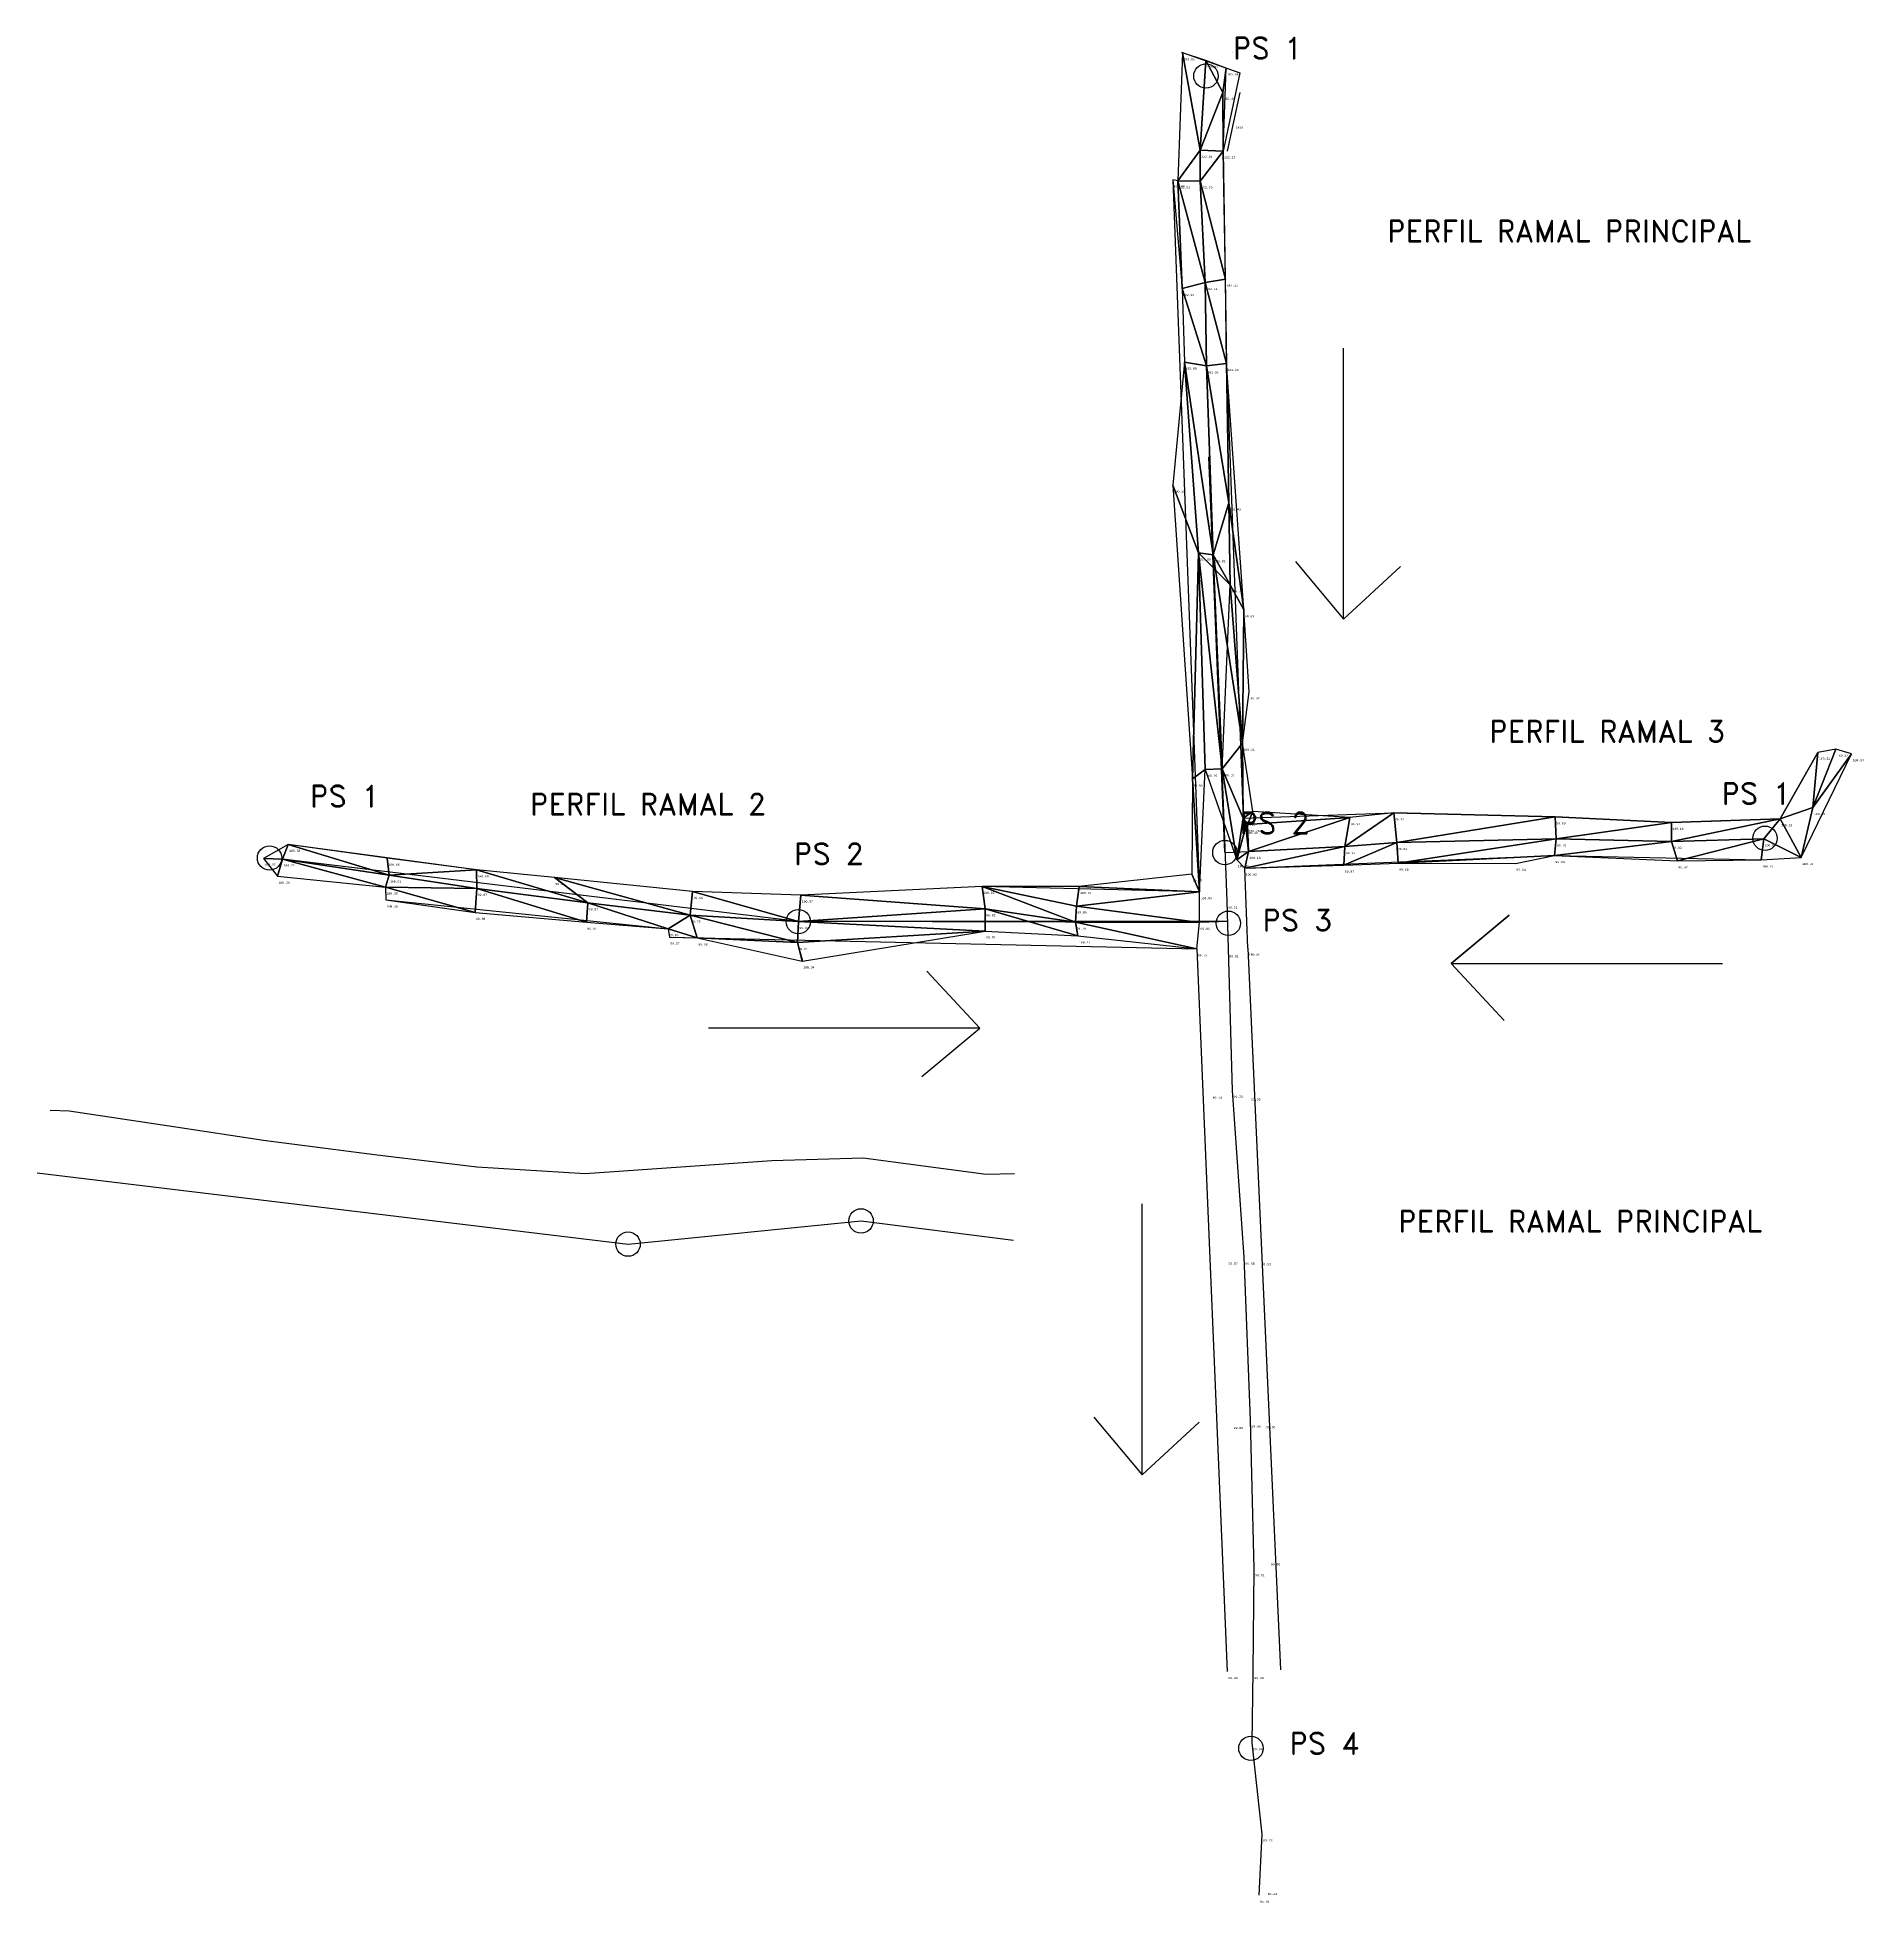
# Model space of a CAD drawing. Header units: metres. Extents: x 0 to 1752, y 632 to 1210.
# Drawn here: x 1321.5 to 1491.2, y 914.2 to 1087.5 of the extents above; entities that cross this region are included whole.
import ezdxf
from ezdxf.enums import TextEntityAlignment as Align

# ---------------------------------------------------------------- set-up
doc = ezdxf.new("R2010")
doc.units = ezdxf.units.M
for name, color, linetype in [('CVL_PERF_CUAD', 1, 'Continuous'), ('CVL_PERF_TX', 2, 'Continuous'), ('CVL_PUNTO_COR', 2, 'Continuous'), ('CVL_TRI', 7, 'Continuous')]:
    doc.layers.add(name, color=color, linetype=linetype)
doc.styles.add('HUECA1', font='hueca1.shx')
doc.styles.add('MONOTXT4', font='monotxt4.shx')
doc.styles.get("Standard").update_dxf_attribs({"font": 'simplex.shx'})

msp = doc.modelspace()

# ---------------------------------------------------------------- linework, layer by layer
for p, q in [((1442.88689, 1033.41411), (1442.88689, 1058.60969)), ((1431.86025, 1011.74444), (1430.3771, 1048.49444)), ((1438.41465, 1038.77981), (1442.88689, 1033.41411)), ((1442.88689, 1033.41411), (1448.18349, 1038.32433)), ((1392.23936, 1005.32942, 99.817), (1344.32436, 1011.14242, 100.07)), ((1432.13572, 1005.32703, 100.07), (1392.23936, 1005.32942, 99.817)), ((1452.89533, 1001.44493), (1458.26102, 1005.91716)), ((1458.26102, 1005.91716), (1452.89533, 1001.44493)), ((1409.08394, 995.42449), (1404.17372, 1000.7211)), ((1452.89533, 1001.44493), (1478.09091, 1001.44493)), ((1452.89533, 1001.44493), (1457.80555, 996.14832)), ((1409.08394, 995.42449), (1383.88837, 995.42449)), ((1403.71825, 990.95226), (1409.08394, 995.42449)), ((1321.54337, 981.97836), (1376.43796, 975.37232)), ((1424.16873, 953.92429), (1424.16873, 979.11987)), ((1376.43796, 975.37232), (1398.06566, 977.52638)), ((1398.06566, 977.52638), (1412.21991, 975.73117)), ((1419.69649, 959.28999), (1424.16873, 953.92429)), ((1424.16873, 953.92429), (1429.46533, 958.83452))]:
    msp.add_line(p, q)
at = {"color": 2, "flags": 128}
for points, elevation in [([(1427.93236, 1086.03742), (1427.49036, 1074.14042), (1427.01836, 1074.23842), (1429.51836, 1008.09442)], 102.964), ([(1433.25397, 1084.17374), (1431.69636, 1076.90442), (1432.01036, 1057.16942), (1433.56336, 1014.93742)], 103.174), ([(1433.56336, 1014.93742), (1447.55636, 1015.42042), (1462.55136, 1015.05742), (1473.34736, 1014.54242), (1483.43036, 1014.87442), (1486.95436, 1021.04842)], 100.353), ([(1433.99836, 1002.84942), (1433.70836, 1010.29442), (1462.47136, 1011.46242), (1481.68536, 1011.05642), (1485.39636, 1011.27442), (1490.08736, 1020.91342)], 100.09), ([(1429.51836, 1008.09442), (1409.33036, 1008.59142), (1392.47136, 1007.79142), (1382.42036, 1008.12342), (1369.58436, 1009.41442), (1362.33136, 1010.12442), (1344.84836, 1012.50042)], 100.056), ([(1343.85536, 1009.54342), (1353.89136, 1008.53142), (1353.90736, 1007.34142), (1380.14354, 1004.6674), (1380.26036, 1003.89442), (1429.25336, 1002.78842)], 100.256), ([(1429.25336, 1002.78842), (1432.07936, 935.66142)], 99.757), ([(1433.99836, 1002.84942), (1437.04436, 935.81542)], 100.09)]:
    msp.add_lwpolyline(points, dxfattribs=dict(at, elevation=elevation))
at = {"flags": 128}
msp.add_lwpolyline([(1427.83396, 1086.09318), (1433.25397, 1084.17374)], dxfattribs=at)
at = {"color": 1, "flags": 128}
for points, elevation in [([(1435.03736, 914.88642), (1435.32136, 920.56842), (1434.39736, 929.05142), (1434.50436, 935.66042), (1434.58736, 945.20842), (1434.24336, 959.04242), (1433.66636, 974.15442), (1432.57436, 989.64842), (1432.08236, 1007.23442), (1431.61236, 1019.52742), (1430.77936, 1039.40242), (1430.15736, 1056.95142), (1430.03736, 1064.69342), (1429.57836, 1074.12242), (1429.56136, 1076.98642), (1430.10236, 1085.30842)], 103.808), ([(1432.09636, 1076.90442), (1433.27236, 1082.35042)], 103.174), ([(1431.90942, 1011.75779), (1434.04436, 1011.83942), (1443.01936, 1012.30242), (1447.83536, 1012.66642), (1462.62736, 1013.01442), (1473.34636, 1012.77842), (1481.91836, 1013.01442)], 100.039), ([(1432.13572, 1005.32703), (1429.50436, 1005.25342), (1392.23936, 1005.32942), (1382.19536, 1005.93142), (1372.68336, 1007.07042), (1362.36536, 1008.40942), (1354.21436, 1009.64842), (1344.32436, 1011.14242), (1342.55736, 1011.20542)], 100.07), ([(1412.32534, 981.90716), (1409.69397, 981.83355), (1398.26597, 983.35355), (1389.78097, 983.09855), (1372.42897, 981.90955), (1362.38497, 982.51155), (1352.87297, 983.65055), (1342.55497, 984.98955), (1334.40397, 986.22855), (1324.51397, 987.72255), (1322.74697, 987.78555)], 100.07)]:
    msp.add_lwpolyline(points, dxfattribs=dict(at, elevation=elevation))
for centre in [(1430.10236, 1083.87893, 103.808), (1482.04095, 1013.07224), (1343.1159, 1011.23679), (1431.86025, 1011.74444), (1392.23936, 1005.32942, 99.817), (1432.18484, 1005.17584), (1398.06566, 977.52638), (1376.42435, 975.37138), (1434.27944, 928.53135)]:
    msp.add_circle(centre, 1.13238)
at = {"layer": 'CVL_TRI', "color": 8, "linetype": 'Continuous'}
for points in [[(1427.49036, 1074.14042, 102.907), (1429.56136, 1076.98642, 103.096), (1427.93236, 1086.03742, 103.83)], [(1427.93236, 1086.03742, 103.83), (1429.56136, 1076.98642, 103.096), (1430.10236, 1085.30842, 103.808)], [(1429.56136, 1076.98642, 103.096), (1431.67236, 1082.35042, 103.688), (1430.10236, 1085.30842, 103.808)], [(1430.10236, 1085.30842, 103.808), (1431.67236, 1082.35042, 103.688), (1431.98136, 1084.62442, 103.844)], [(1431.67236, 1082.35042, 103.688), (1431.69636, 1076.90442, 103.174), (1431.98136, 1084.62442, 103.844)], [(1429.56136, 1076.98642, 103.096), (1431.69636, 1076.90442, 103.174), (1431.67236, 1082.35042, 103.688)], [(1427.49036, 1074.14042, 102.907), (1429.57836, 1074.12242, 102.785), (1429.56136, 1076.98642, 103.096)], [(1429.56136, 1076.98642, 103.096), (1429.57836, 1074.12242, 102.785), (1431.69636, 1076.90442, 103.174)], [(1429.57836, 1074.12242, 102.785), (1431.92536, 1064.99642, 102.426), (1431.69636, 1076.90442, 103.174)], [(1427.01836, 1074.23842, 102.964), (1427.87936, 1064.13742, 102.351), (1427.49036, 1074.14042, 102.907)], [(1427.49036, 1074.14042, 102.907), (1430.03736, 1064.69342, 102.406), (1429.57836, 1074.12242, 102.785)], [(1427.49036, 1074.14042, 102.907), (1427.87936, 1064.13742, 102.351), (1430.03736, 1064.69342, 102.406)], [(1429.57836, 1074.12242, 102.785), (1430.03736, 1064.69342, 102.406), (1431.92536, 1064.99642, 102.426)], [(1427.87936, 1064.13742, 102.351), (1430.15736, 1056.95142, 101.847), (1430.03736, 1064.69342, 102.406)], [(1427.87936, 1064.13742, 102.351), (1428.10436, 1057.30142, 102.093), (1430.15736, 1056.95142, 101.847)], [(1430.03736, 1064.69342, 102.406), (1432.01036, 1057.16942, 101.901), (1431.92536, 1064.99642, 102.426)], [(1430.03736, 1064.69342, 102.406), (1430.15736, 1056.95142, 101.847), (1432.01036, 1057.16942, 101.901)], [(1427.02836, 1045.86842, 100.28), (1429.42036, 1039.57942, 100.803), (1428.10436, 1057.30142, 102.093)], [(1428.10436, 1057.30142, 102.093), (1430.77936, 1039.40242, 100.821), (1430.15736, 1056.95142, 101.847)], [(1428.10436, 1057.30142, 102.093), (1429.42036, 1039.57942, 100.803), (1430.77936, 1039.40242, 100.821)], [(1430.15736, 1056.95142, 101.847), (1432.21936, 1044.22142, 101.428), (1432.01036, 1057.16942, 101.901)], [(1432.01036, 1057.16942, 101.901), (1432.21936, 1044.22142, 101.428), (1433.63036, 1034.27842, 99.632)], [(1430.15736, 1056.95142, 101.847), (1430.77936, 1039.40242, 100.821), (1432.21936, 1044.22142, 101.428)], [(1427.02836, 1045.86842, 100.28), (1428.85136, 1018.58842, 99.659), (1429.42036, 1039.57942, 100.803)], [(1430.77936, 1039.40242, 100.821), (1432.36136, 1036.60342, 100.712), (1432.21936, 1044.22142, 101.428)], [(1432.21936, 1044.22142, 101.428), (1432.36136, 1036.60342, 100.712), (1433.63036, 1034.27842, 99.632)], [(1428.85136, 1018.58842, 99.659), (1430.03236, 1019.47042, 100.263), (1429.42036, 1039.57942, 100.803)], [(1430.03236, 1019.47042, 100.263), (1429.42036, 1039.57942, 100.803), (1428.85136, 1018.58842, 99.659)], [(1430.77936, 1039.40242, 100.821), (1429.42036, 1039.57942, 100.803), (1432.36136, 1036.60342, 100.712)], [(1431.61236, 1019.52742, 100.187), (1432.36136, 1036.60342, 100.712), (1429.42036, 1039.57942, 100.803)], [(1429.42036, 1039.57942, 100.803), (1430.03236, 1019.47042, 100.263), (1431.61236, 1019.52742, 100.187)], [(1430.77936, 1039.40242, 100.821), (1433.50136, 1021.89742, 100.208), (1432.36136, 1036.60342, 100.712)], [(1430.77936, 1039.40242, 100.821), (1431.61236, 1019.52742, 100.187), (1433.50136, 1021.89742, 100.208)], [(1432.36136, 1036.60342, 100.712), (1433.50136, 1021.89742, 100.208), (1433.63036, 1034.27842, 99.632)], [(1433.50136, 1021.89742, 100.208), (1434.13136, 1026.66142, 99.573), (1433.63036, 1034.27842, 99.632)], [(1431.61236, 1019.52742, 100.187), (1433.56336, 1014.93742, 100.353), (1433.50136, 1021.89742, 100.208)], [(1433.50136, 1021.89742, 100.208), (1433.56336, 1014.93742, 100.353), (1434.45836, 1015.56942, 99.749)], [(1483.43036, 1014.87442, 100.13), (1486.49036, 1015.92142, 100.197), (1486.95436, 1021.04842, 100.315)], [(1485.39636, 1011.27442, 100.099), (1490.08736, 1020.91342, 100.339), (1486.49036, 1015.92142, 100.197)], [(1486.49036, 1015.92142, 100.197), (1490.08736, 1020.91342, 100.339), (1488.62836, 1021.33642, 100.323)], [(1486.49036, 1015.92142, 100.197), (1488.62836, 1021.33642, 100.323), (1486.95436, 1021.04842, 100.315)], [(1428.85136, 1018.58842, 99.659), (1429.51836, 1008.09442, 100.056), (1430.03236, 1019.47042, 100.263)], [(1430.03236, 1019.47042, 100.263), (1432.97536, 1011.06942, 100), (1431.61236, 1019.52742, 100.187)], [(1431.61236, 1019.52742, 100.187), (1432.97536, 1011.06942, 100), (1433.56336, 1014.93742, 100.353)], [(1428.78136, 1009.74242, 99.734), (1429.51836, 1008.09442, 100.056), (1428.85136, 1018.58842, 99.659)], [(1433.56336, 1014.93742, 100.353), (1433.95536, 1014.33942, 100.262), (1434.45836, 1015.56942, 99.749)], [(1433.95536, 1014.33942, 100.262), (1443.48336, 1014.99042, 99.97), (1434.45836, 1015.56942, 99.749)], [(1485.39636, 1011.27442, 100.099), (1486.49036, 1015.92142, 100.197), (1483.43036, 1014.87442, 100.13)], [(1432.97536, 1011.06942, 100), (1433.81036, 1014.15942, 100.262), (1433.56336, 1014.93742, 100.353)], [(1432.97536, 1011.06942, 100), (1434.04436, 1011.83942, 100.13), (1433.81036, 1014.15942, 100.262)], [(1433.56336, 1014.93742, 100.353), (1433.81036, 1014.15942, 100.262), (1433.95536, 1014.33942, 100.262)], [(1433.95536, 1014.33942, 100.262), (1433.81036, 1014.15942, 100.262), (1434.04436, 1011.83942, 100.13)], [(1434.04436, 1011.83942, 100.13), (1443.48336, 1014.99042, 99.97), (1433.95536, 1014.33942, 100.262)], [(1434.04436, 1011.83942, 100.13), (1443.01936, 1012.30242, 99.968), (1443.48336, 1014.99042, 99.97)], [(1443.01936, 1012.30242, 99.968), (1447.83536, 1012.66642, 99.833), (1447.55636, 1015.42042, 99.719)], [(1443.01936, 1012.30242, 99.968), (1447.55636, 1015.42042, 99.719), (1443.48336, 1014.99042, 99.97)], [(1447.55636, 1015.42042, 99.719), (1447.83536, 1012.66642, 99.833), (1462.55136, 1015.05742, 99.887)], [(1447.83536, 1012.66642, 99.833), (1462.62736, 1013.01442, 99.761), (1462.55136, 1015.05742, 99.887)], [(1462.55136, 1015.05742, 99.887), (1462.62736, 1013.01442, 99.761), (1473.34736, 1014.54242, 100.099)], [(1462.62736, 1013.01442, 99.761), (1473.34636, 1012.77842, 99.925), (1473.34736, 1014.54242, 100.099)], [(1473.34636, 1012.77842, 99.925), (1481.91836, 1013.01442, 100.039), (1483.43036, 1014.87442, 100.13)], [(1473.34636, 1012.77842, 99.925), (1483.43036, 1014.87442, 100.13), (1473.34736, 1014.54242, 100.099)], [(1483.43036, 1014.87442, 100.13), (1481.91836, 1013.01442, 100.039), (1485.39636, 1011.27442, 100.099)], [(1344.32436, 1011.14242, 100.223), (1344.84836, 1012.50042, 100.315), (1342.55736, 1011.20542, 100.07)], [(1344.32436, 1011.14242, 100.223), (1354.21436, 1009.64842, 100.008), (1344.84836, 1012.50042, 100.315)], [(1344.84836, 1012.50042, 100.315), (1354.21436, 1009.64842, 100.008), (1354.05836, 1011.21742, 100.082)], [(1434.04436, 1011.83942, 100.13), (1433.70836, 1010.29442, 100.019), (1443.01936, 1012.30242, 99.968)], [(1442.91336, 1010.57342, 99.974), (1443.01936, 1012.30242, 99.968), (1433.70836, 1010.29442, 100.019)], [(1443.01936, 1012.30242, 99.968), (1442.91336, 1010.57342, 99.974), (1447.83536, 1012.66642, 99.833)], [(1447.96936, 1010.75642, 99.883), (1447.83536, 1012.66642, 99.833), (1442.91336, 1010.57342, 99.974)], [(1447.83536, 1012.66642, 99.833), (1447.96936, 1010.75642, 99.883), (1462.62736, 1013.01442, 99.761)], [(1447.96936, 1010.75642, 99.883), (1462.47136, 1011.46242, 99.844), (1462.62736, 1013.01442, 99.761)], [(1462.47136, 1011.46242, 99.844), (1473.34636, 1012.77842, 99.925), (1462.62736, 1013.01442, 99.761)], [(1462.47136, 1011.46242, 99.844), (1473.89436, 1010.96042, 99.917), (1473.34636, 1012.77842, 99.925)], [(1473.34636, 1012.77842, 99.925), (1473.89436, 1010.96042, 99.917), (1481.91836, 1013.01442, 100.039)], [(1473.89436, 1010.96042, 99.917), (1481.68536, 1011.05642, 100.188), (1481.91836, 1013.01442, 100.039)], [(1481.68536, 1011.05642, 100.188), (1485.39636, 1011.27442, 100.099), (1481.91836, 1013.01442, 100.039)], [(1342.55736, 1011.20542, 100.07), (1343.85536, 1009.54342, 100.292), (1344.32436, 1011.14242, 100.223)], [(1343.85536, 1009.54342, 100.292), (1353.89136, 1008.53142, 100.062), (1344.32436, 1011.14242, 100.223)], [(1344.32436, 1011.14242, 100.223), (1353.89136, 1008.53142, 100.062), (1354.21436, 1009.64842, 100.008)], [(1354.05836, 1011.21742, 100.082), (1354.21436, 1009.64842, 100.008), (1362.33136, 1010.12442, 100.081)], [(1432.97536, 1011.06942, 100), (1433.70836, 1010.29442, 100.019), (1434.04436, 1011.83942, 100.13)], [(1447.96936, 1010.75642, 99.883), (1458.84636, 1010.73742, 99.842), (1462.47136, 1011.46242, 99.844)], [(1353.89136, 1008.53142, 100.062), (1362.36536, 1008.40942, 99.873), (1354.21436, 1009.64842, 100.008)], [(1353.89136, 1008.53142, 100.062), (1353.90736, 1007.34142, 100.256), (1362.20536, 1006.17842, 99.884)], [(1353.89136, 1008.53142, 100.062), (1362.20536, 1006.17842, 99.884), (1362.36536, 1008.40942, 99.873)], [(1354.21436, 1009.64842, 100.008), (1362.36536, 1008.40942, 99.873), (1362.33136, 1010.12442, 100.081)], [(1362.33136, 1010.12442, 100.081), (1362.36536, 1008.40942, 99.873), (1372.68336, 1007.07042, 99.871)], [(1362.33136, 1010.12442, 100.081), (1372.68336, 1007.07042, 99.871), (1369.58436, 1009.41442, 99.953)], [(1369.58436, 1009.41442, 99.953), (1372.68336, 1007.07042, 99.871), (1382.19536, 1005.93142, 99.759)], [(1369.58436, 1009.41442, 99.953), (1382.19536, 1005.93142, 99.759), (1382.42036, 1008.12342, 99.955)], [(1392.47136, 1007.79142, 100.073), (1409.59136, 1006.51842, 99.821), (1409.33036, 1008.59142, 100.016)], [(1409.33036, 1008.59142, 100.016), (1409.59136, 1006.51842, 99.821), (1417.99136, 1005.27242, 99.789)], [(1409.33036, 1008.59142, 100.016), (1417.99136, 1005.27242, 99.789), (1418.07636, 1006.77342, 99.893)], [(1409.33036, 1008.59142, 100.016), (1418.07636, 1006.77342, 99.893), (1418.32736, 1008.58142, 100.072)], [(1418.07636, 1006.77342, 99.893), (1429.51836, 1008.09442, 100.056), (1418.32736, 1008.58142, 100.072)], [(1418.32736, 1008.58142, 100.072), (1429.51836, 1008.09442, 100.056), (1428.78136, 1009.74242, 99.734)], [(1362.20536, 1006.17842, 99.884), (1372.54536, 1005.26842, 99.866), (1362.36536, 1008.40942, 99.873)], [(1362.36536, 1008.40942, 99.873), (1372.54536, 1005.26842, 99.866), (1372.68336, 1007.07042, 99.871)], [(1372.54536, 1005.26842, 99.866), (1380.14336, 1004.66742, 99.845), (1372.68336, 1007.07042, 99.871)], [(1372.68336, 1007.07042, 99.871), (1380.14336, 1004.66742, 99.845), (1382.19536, 1005.93142, 99.759)], [(1382.19536, 1005.93142, 99.759), (1392.23936, 1005.32942, 99.817), (1382.42036, 1008.12342, 99.955)], [(1382.42036, 1008.12342, 99.955), (1392.23936, 1005.32942, 99.817), (1392.47136, 1007.79142, 100.073)], [(1392.23936, 1005.32942, 99.817), (1409.59136, 1006.51842, 99.821), (1392.47136, 1007.79142, 100.073)], [(1418.07636, 1006.77342, 99.893), (1429.50436, 1005.25342, 99.858), (1429.51836, 1008.09442, 100.056)], [(1380.14336, 1004.66742, 99.845), (1382.85536, 1003.81542, 99.982), (1382.19536, 1005.93142, 99.759)], [(1382.19536, 1005.93142, 99.759), (1382.85536, 1003.81542, 99.982), (1392.17036, 1003.38542, 99.844)], [(1382.19536, 1005.93142, 99.759), (1392.17036, 1003.38542, 99.844), (1392.23936, 1005.32942, 99.817)], [(1392.17036, 1003.38542, 99.844), (1409.59136, 1004.45342, 99.806), (1392.23936, 1005.32942, 99.817)], [(1392.23936, 1005.32942, 99.817), (1409.59136, 1004.45342, 99.806), (1409.59136, 1006.51842, 99.821)], [(1409.59136, 1004.45342, 99.806), (1418.21636, 1003.99642, 100.265), (1409.59136, 1006.51842, 99.821)], [(1409.59136, 1006.51842, 99.821), (1418.21636, 1003.99642, 100.265), (1417.99136, 1005.27242, 99.789)], [(1417.99136, 1005.27242, 99.789), (1429.50436, 1005.25342, 99.858), (1418.07636, 1006.77342, 99.893)], [(1417.99136, 1005.27242, 99.789), (1418.21636, 1003.99642, 100.265), (1429.25336, 1002.78842, 99.757)], [(1417.99136, 1005.27242, 99.789), (1429.25336, 1002.78842, 99.757), (1429.50436, 1005.25342, 99.858)], [(1380.14336, 1004.66742, 99.845), (1380.26036, 1003.89442, 99.874), (1382.85536, 1003.81542, 99.982)], [(1392.17036, 1003.38542, 99.844), (1382.85536, 1003.81542, 99.982), (1392.60736, 1001.66642, 100.336)], [(1392.61336, 1001.66442, 100.337), (1409.59136, 1004.45342, 99.806), (1392.17036, 1003.38542, 99.844)]]:
    msp.add_3dface(points, dxfattribs=at)

# ---------------------------------------------------------------- texts
at = {"layer": 'CVL_PERF_CUAD', "color": 2, "lineweight": 25, "ltscale": 400}
msp.add_text('punto 1', height=0.00404, dxfattribs=at).set_placement((1432.53934, 1086.07021))
at = {"layer": 'CVL_PERF_TX', "color": 1, "style": 'HUECA1'}
for s, p in [('PS 1 ', (1440.48269, 1087.47744)), ('PERFIL RAMAL PRINCIPAL', (1480.706, 1070.48325)), ('PERFIL RAMAL 3', (1478.35995, 1024.00944)), ('PS 1 ', (1354.75837, 1017.99112, 100.056)), ('PERFIL RAMAL 2', (1389.25213, 1017.24483)), ('PS 1 ', (1485.8753, 1018.2291, 100.056)), ('PS 2 ', (1441.10632, 1015.48295, 99.91065)), ('PS 2 ', (1399.70921, 1012.62895, 100.056)), ('PS 3 ', (1443.22891, 1006.46595)), ('PERFIL RAMAL PRINCIPAL', (1481.72814, 978.49805)), ('PS 4 ', (1445.73839, 929.9943))]:
    msp.add_text(s, height=2, dxfattribs=at).set_placement(p, align=Align.TOP_RIGHT)
at = {"layer": 'CVL_PUNTO_COR', "color": 1, "style": 'MONOTXT4'}
for s, p in [('103.83', (1428.02562, 1085.54619, 103.83)), ('103.81', (1430.19562, 1084.81719, 103.808)), ('103.84', (1432.07462, 1084.13319, 103.844)), ('103.69', (1431.76562, 1081.85919, 103.688)), ('casa', (1432.86411, 1079.21975)), ('103.10', (1429.65462, 1076.49519, 103.096)), ('103.17', (1431.78962, 1076.41319, 103.174)), ('102.96', (1427.11162, 1073.74719, 102.964)), ('102.91', (1427.58362, 1073.64919, 102.907)), ('102.79', (1429.67162, 1073.63119, 102.785)), ('102.41', (1430.13062, 1064.20219, 102.406)), ('102.43', (1432.01862, 1064.50519, 102.426)), ('102.35', (1427.97262, 1063.64619, 102.351)), ('102.09', (1428.19762, 1056.81019, 102.093)), ('101.85', (1430.25062, 1056.46019, 101.847)), ('101.90', (1432.10362, 1056.67819, 101.901)), ('100.28', (1427.12162, 1045.37719, 100.28)), ('101.43', (1432.31262, 1043.73019, 101.428)), ('100.80', (1429.51362, 1039.08819, 100.803)), ('100.82', (1430.87262, 1038.91119, 100.821)), ('100.71', (1432.45462, 1036.11219, 100.712)), ('99.63', (1433.72362, 1033.78719, 99.632)), ('99.57', (1434.22462, 1026.17019, 99.573)), ('100.21', (1433.59462, 1021.40619, 100.208)), ('100.32', (1488.72162, 1020.84519, 100.323)), ('100.26', (1430.12562, 1018.97919, 100.263)), ('100.19', (1431.70562, 1019.03619, 100.187)), ('100.32', (1487.04762, 1020.55719, 100.315)), ('100.34', (1490.18062, 1020.42219, 100.339)), ('99.66', (1428.94462, 1018.09719, 99.659)), ('100.35', (1433.65662, 1014.44619, 100.353)), ('100.26', (1434.04862, 1013.84819, 100.262)), ('99.75', (1434.55162, 1015.07819, 99.749)), ('99.97', (1443.57662, 1014.49919, 99.97)), ('99.72', (1447.64962, 1014.92919, 99.719)), ('99.89', (1462.64462, 1014.56619, 99.887)), ('100.10', (1473.44062, 1014.05119, 100.099)), ('100.13', (1483.52362, 1014.38319, 100.13)), ('100.20', (1486.58362, 1015.43019, 100.197)), ('100.32', (1344.94162, 1012.00919, 100.315)), ('100.26', (1433.90362, 1013.66819, 100.262)), ('99.83', (1447.92862, 1012.17519, 99.833)), ('99.76', (1462.72062, 1012.52319, 99.761)), ('99.93', (1473.43962, 1012.28719, 99.925)), ('100.04', (1482.01162, 1012.52319, 100.039)), ('100.07', (1342.65062, 1010.71419, 100.07)), ('100.22', (1344.41762, 1010.65119, 100.223)), ('100.08', (1354.15162, 1010.72619, 100.082)), ('100.00', (1433.06862, 1010.57819, 100)), ('100.13', (1434.13762, 1011.34819, 100.13)), ('99.97', (1443.11262, 1011.81119, 99.968)), ('99.88', (1448.06262, 1010.26519, 99.883)), ('99.84', (1462.56462, 1010.97119, 99.844)), ('99.92', (1473.98762, 1010.46919, 99.917)), ('100.19', (1481.77862, 1010.56519, 100.188)), ('100.10', (1485.48962, 1010.78319, 100.099)), ('100.29', (1343.94862, 1009.05219, 100.292)), ('100.01', (1354.30762, 1009.15719, 100.008)), ('100.08', (1362.42462, 1009.63319, 100.081)), ('99.95', (1369.67762, 1008.92319, 99.953)), ('99.73', (1428.87462, 1009.25119, 99.734)), ('100.02', (1433.80162, 1009.80319, 100.019)), ('99.97', (1443.00662, 1010.08219, 99.974)), ('99.84', (1458.93962, 1010.24619, 99.842)), ('100.06', (1353.98462, 1008.04019, 100.062)), ('100.26', (1354.00062, 1006.85019, 100.256)), ('99.87', (1362.45862, 1007.91819, 99.873)), ('99.96', (1382.51362, 1007.63219, 99.955)), ('100.07', (1392.56462, 1007.30019, 100.073)), ('100.02', (1409.42362, 1008.10019, 100.016)), ('100.07', (1418.42062, 1008.09019, 100.072)), ('100.06', (1429.61162, 1007.60319, 100.056)), ('99.88', (1362.29862, 1005.68719, 99.884)), ('99.87', (1372.77662, 1006.57919, 99.871)), ('99.76', (1382.28862, 1005.44019, 99.759)), ('99.82', (1409.68462, 1006.02719, 99.821)), ('99.89', (1418.16962, 1006.28219, 99.893)), ('99.91', (1432.17562, 1006.74319, 99.909)), ('99.87', (1372.63862, 1004.77719, 99.866)), ('99.85', (1380.23662, 1004.17619, 99.845)), ('99.87', (1380.35362, 1003.40319, 99.874)), ('99.98', (1382.94862, 1003.32419, 99.982)), ('99.82', (1392.33262, 1004.83819, 99.817)), ('99.81', (1409.68462, 1003.96219, 99.806)), ('99.79', (1418.08462, 1004.78119, 99.789)), ('100.27', (1418.30962, 1003.50519, 100.265)), ('99.86', (1429.59762, 1004.76219, 99.858)), ('99.84', (1392.26362, 1002.89419, 99.844)), ('99.76', (1429.34662, 1002.29719, 99.757)), ('99.81', (1432.28262, 1002.21419, 99.811)), ('100.09', (1434.09162, 1002.35819, 100.09)), ('100.34', (1392.70062, 1001.17519, 100.336)), ('100.34', (1392.70662, 1001.17319, 100.337)), ('99.74', (1430.73062, 989.07719, 99.742)), ('99.72', (1432.66762, 989.15719, 99.718)), ('99.95', (1434.30562, 988.90819, 99.952)), ('99.67', (1432.20062, 973.67319, 99.665)), ('99.65', (1433.75962, 973.66319, 99.651)), ('99.91', (1435.27562, 973.60819, 99.914)), ('99.66', (1432.68662, 958.39319, 99.663)), ('99.60', (1434.33662, 958.55119, 99.604)), ('99.65', (1435.68362, 958.46919, 99.649)), ('99.51', (1434.68062, 944.71719, 99.507)), ('99.55', (1436.14962, 945.73419, 99.552)), ('99.40', (1432.17262, 935.17019, 99.398)), ('99.30', (1434.59762, 935.16919, 99.301)), ('99.39', (1434.49062, 928.56019, 99.387)), ('99.13', (1435.41462, 920.07719, 99.134)), ('96.94', (1435.83862, 915.09719, 96.935)), ('95.92', (1435.13062, 914.39519, 95.918))]:
    msp.add_text(s, height=0.2, dxfattribs=at).set_placement(p, align=Align.TOP_LEFT)

doc.saveas('drawing.dxf')
